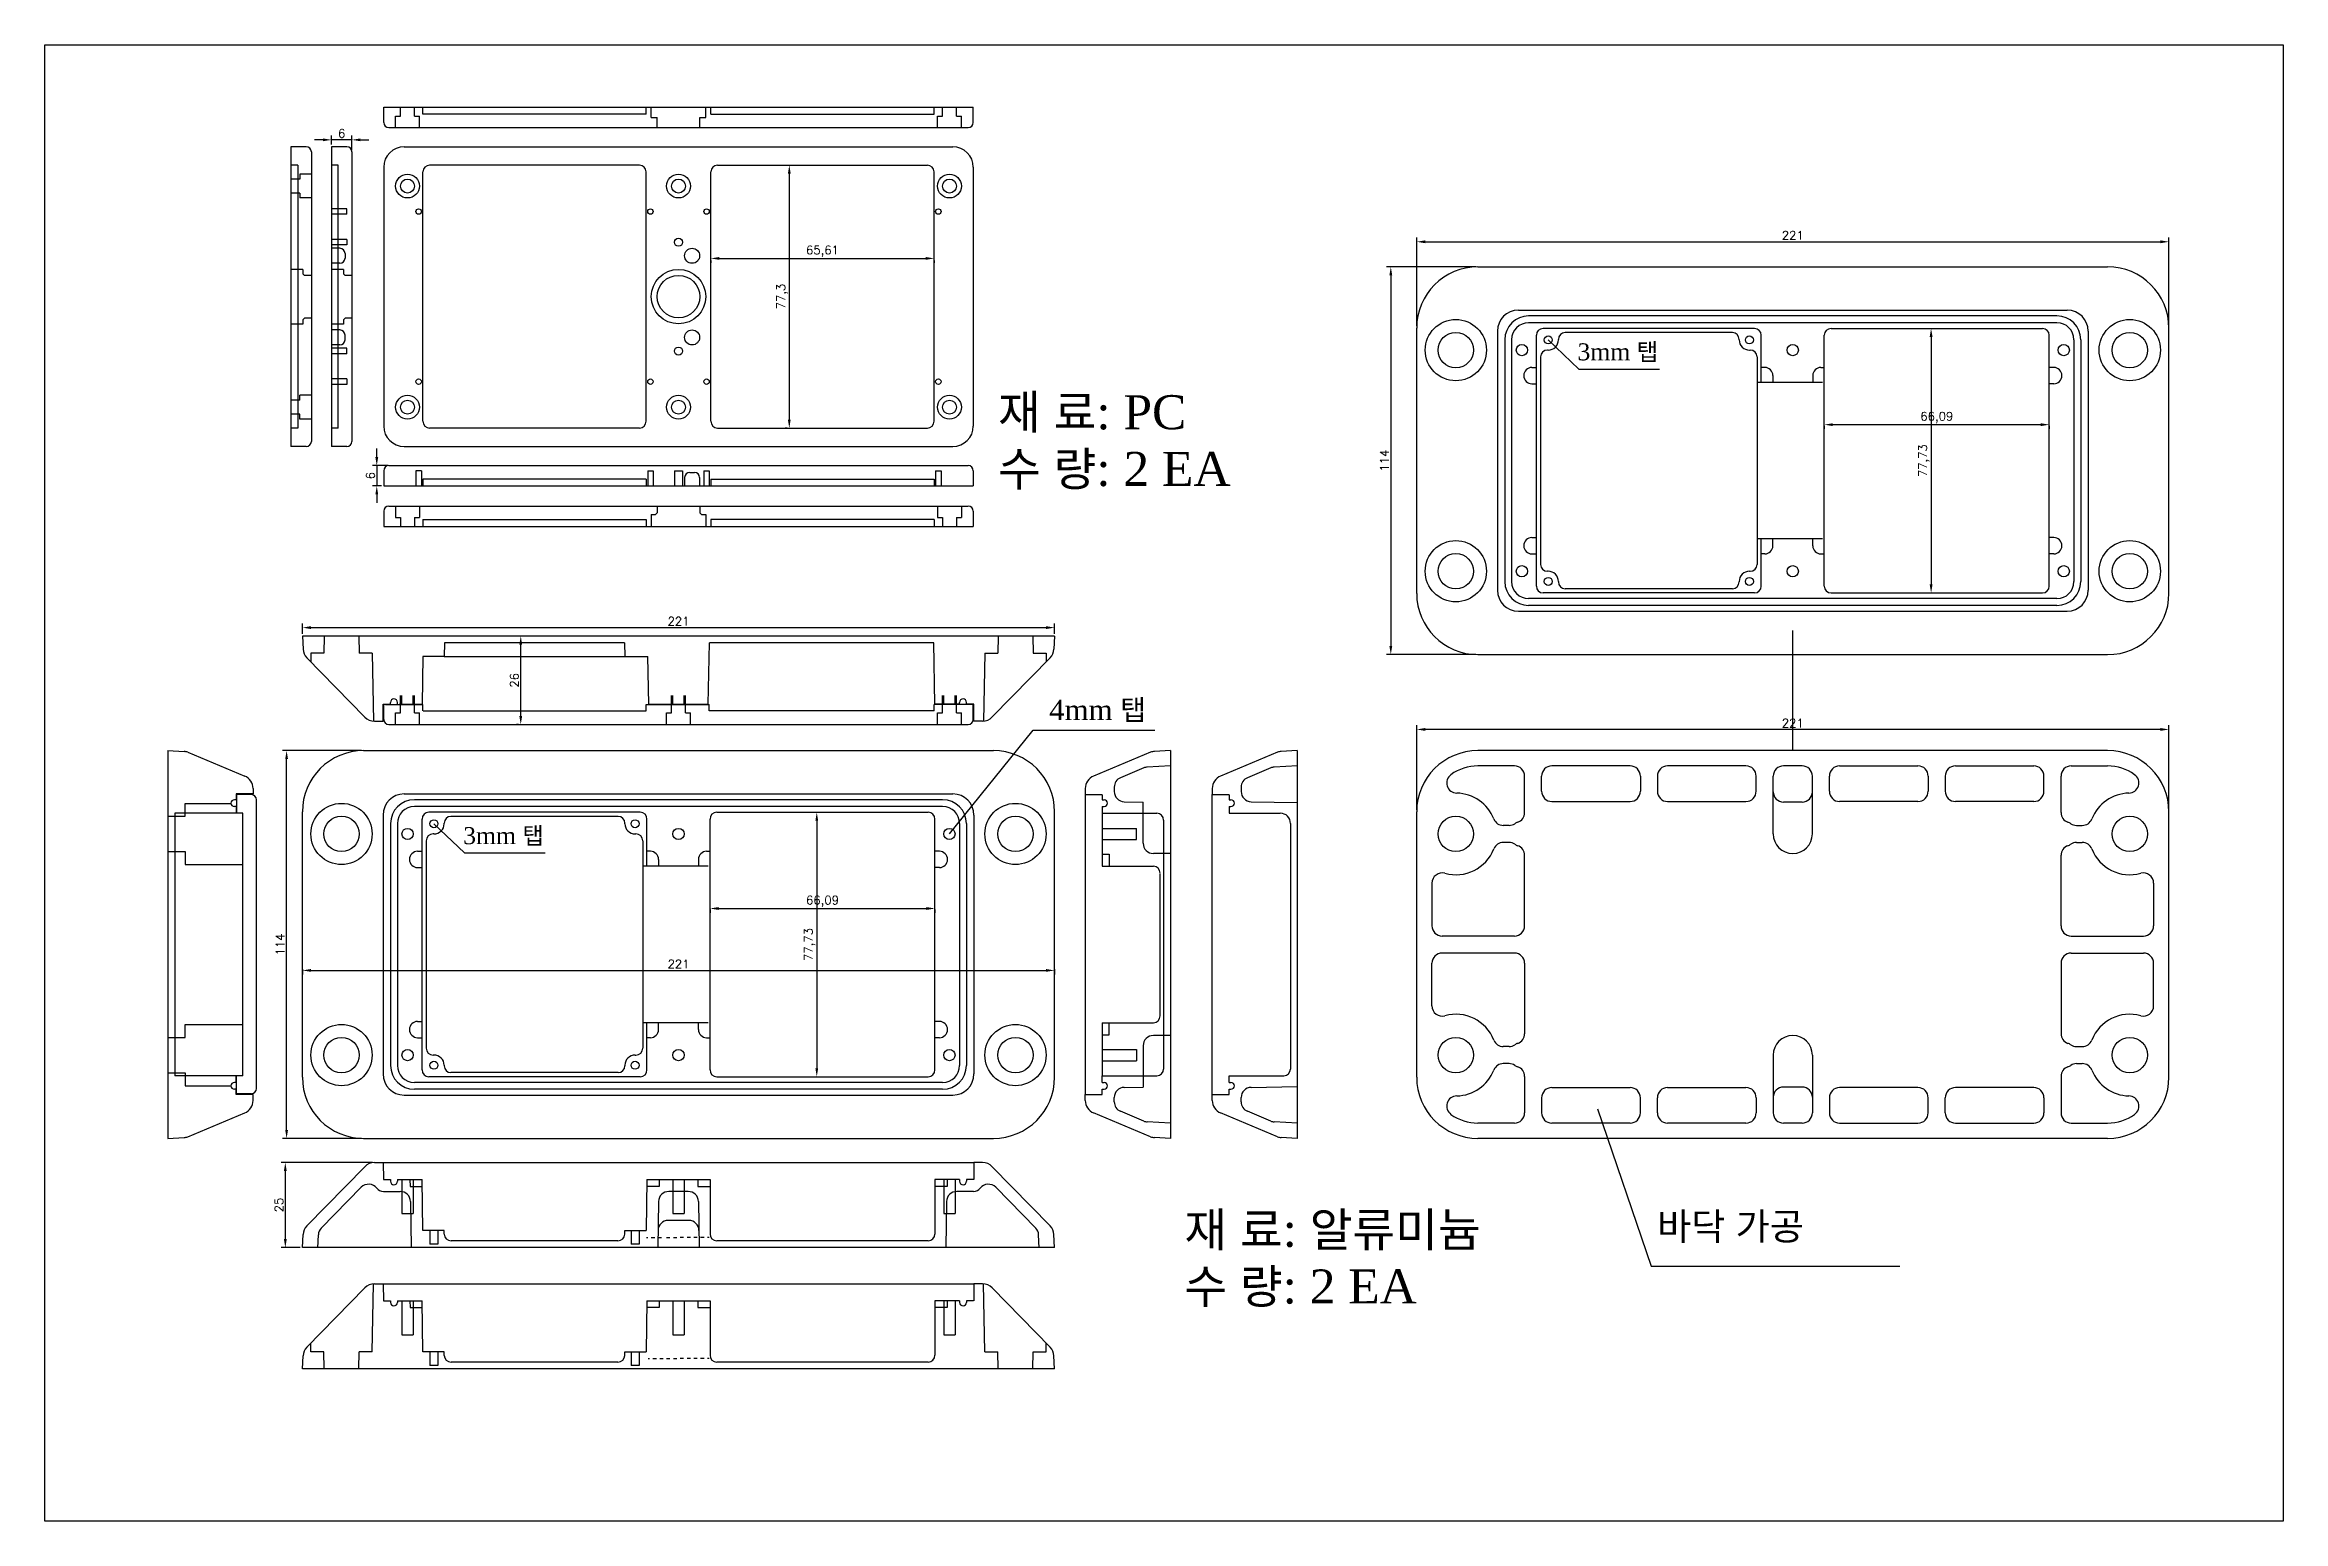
# Model space of a CAD drawing. Extents: x 577 to 1433, y 27 to 1135.
# Drawn here: x 593 to 1250, y 701 to 1135 of the extents above; entities that cross this region are included whole.
import ezdxf

# ---------------------------------------------------------------- set-up
doc = ezdxf.new("R2010")
doc.units = 0
doc.layers.get('0').update_dxf_attribs({"linetype": 'CONTINUOUS'})
doc.layers.get('DEFPOINTS').update_dxf_attribs({"linetype": 'CONTINUOUS'})
doc.styles.get("Standard").update_dxf_attribs({"font": 'txt.shx', "bigfont": 'whgtxt.shx'})
doc.dimstyles.new('ISO-25', dxfattribs={"dimtxt": 2.5, "dimasz": 2.5, "dimexe": 1.25, "dimexo": 0.625, "dimtad": 1, "dimtxsty": 'STANDARD', "dimcen": 2.5, "dimazin": 3, "dimtfac": 1, "dimtmove": 0, "dimatfit": 3})

msp = doc.modelspace()

# ---------------------------------------------------------------- texts
at = {"attachment_point": 1}
for s, insert, char_height in [('{\\fBatang|b0|i0|c129|p18;3mm 탭}', (1042.952, 1047.272), 5), ('{\\fBatang|b0|i0|c129|p18;재 료: PC\\P수 량: 2 EA}', (872.721, 1032.025), 10), ('{\\fBatang|b0|i0|c129|p18;4mm 탭}', (887.755, 942.508), 6), ('{\\fBatang|b0|i0|c129|p18;3mm 탭}', (715.591, 905.045), 5), ('{\\fBatang|b0|i0|c129|p18;재 료: 알류미늄\\P수 량: 2 EA}', (927.458, 791.695), 10), ('{\\fBatang|b0|i0|c129|p18;바닥 가공 }', (1066.32, 791.695), 8)]:
    msp.add_mtext(s, dxfattribs=dict(at, insert=insert, char_height=char_height))

# ---------------------------------------------------------------- blocks, each defined once
blk = doc.blocks.new('*D23')
at = {"color": 0}
for p, q in [((731.88, 961.22), (731.26, 961.22)), ((732.51, 937.72), (732.51, 958.72)), ((731.88, 935.22), (731.26, 935.22))]:
    blk.add_line(p, q, dxfattribs=at)
for points in [[(732.09, 958.72), (732.92, 958.72), (732.51, 961.22)], [(732.09, 937.72), (732.92, 937.72), (732.51, 935.22)]]:
    blk.add_solid(points, dxfattribs=at)
at = {"layer": 'DEFPOINTS', "color": 0}
for p in [(732.51, 961.22), (732.51, 961.22), (732.51, 935.22)]:
    blk.add_point(p, dxfattribs=at)
at = {"color": 0, "insert": (730.63, 948.22), "char_height": 2.5, "attachment_point": 5, "rotation": 90}
blk.add_mtext('26', dxfattribs=at)
blk = doc.blocks.new('*D25')
at = {"color": 0}
for p, q in [((685.72, 927.54), (662.47, 927.54)), ((663.72, 816.04), (663.72, 925.04)), ((685.72, 813.54), (662.47, 813.54))]:
    blk.add_line(p, q, dxfattribs=at)
for points in [[(663.3, 925.04), (664.14, 925.04), (663.72, 927.54)], [(663.3, 816.04), (664.14, 816.04), (663.72, 813.54)]]:
    blk.add_solid(points, dxfattribs=at)
at = {"layer": 'DEFPOINTS', "color": 0}
for p in [(663.72, 927.54), (686.35, 927.54), (686.35, 813.54)]:
    blk.add_point(p, dxfattribs=at)
at = {"color": 0, "insert": (661.84, 870.54), "char_height": 2.5, "attachment_point": 5, "rotation": 90}
blk.add_mtext('114', dxfattribs=at)
blk = doc.blocks.new('*D26')
at = {"color": 0}
for p, q in [((819.55, 909.41), (820.73, 909.41)), ((819.48, 906.91), (819.48, 834.18)), ((819.55, 831.68), (820.73, 831.68))]:
    blk.add_line(p, q, dxfattribs=at)
for points in [[(819.06, 906.91), (819.89, 906.91), (819.48, 909.41)], [(819.06, 834.18), (819.89, 834.18), (819.48, 831.68)]]:
    blk.add_solid(points, dxfattribs=at)
at = {"layer": 'DEFPOINTS', "color": 0}
for p in [(818.92, 909.41), (818.92, 831.68), (819.48, 831.68)]:
    blk.add_point(p, dxfattribs=at)
at = {"color": 0, "insert": (817.39, 870.54), "char_height": 2.5, "attachment_point": 5, "rotation": 90}
blk.add_mtext('77,73', dxfattribs=at)
blk = doc.blocks.new('*D27')
at = {"color": 0}
for p, q in [((788.11, 880.84), (788.11, 879.88)), ((790.61, 881.13), (851.69, 881.13)), ((854.19, 880.84), (854.19, 879.88))]:
    blk.add_line(p, q, dxfattribs=at)
for points in [[(790.61, 881.55), (790.61, 880.71), (788.11, 881.13)], [(851.69, 881.55), (851.69, 880.71), (854.19, 881.13)]]:
    blk.add_solid(points, dxfattribs=at)
at = {"layer": 'DEFPOINTS', "color": 0}
for p in [(788.11, 881.46), (854.19, 881.46), (854.19, 881.13)]:
    blk.add_point(p, dxfattribs=at)
at = {"color": 0, "insert": (821.15, 883.21), "char_height": 2.5, "attachment_point": 5}
blk.add_mtext('66,09', dxfattribs=at)
blk = doc.blocks.new('*D28')
at = {"color": 0}
for p, q in [((812.02, 1099.65), (812.65, 1099.65)), ((811.4, 1097.15), (811.4, 1024.85)), ((810.77, 1022.35), (810.15, 1022.35))]:
    blk.add_line(p, q, dxfattribs=at)
for points in [[(810.98, 1097.15), (811.81, 1097.15), (811.4, 1099.65)], [(810.98, 1024.85), (811.81, 1024.85), (811.4, 1022.35)]]:
    blk.add_solid(points, dxfattribs=at)
at = {"layer": 'DEFPOINTS', "color": 0}
for p in [(811.4, 1099.65), (811.4, 1022.35), (811.4, 1022.35)]:
    blk.add_point(p, dxfattribs=at)
at = {"color": 0, "insert": (809.31, 1061), "char_height": 2.5, "attachment_point": 5, "rotation": 90}
blk.add_mtext('77,3', dxfattribs=at)
blk = doc.blocks.new('*D29')
at = {"color": 0}
for p, q in [((790.85, 1072.22), (851.45, 1072.22)), ((788.35, 1071.6), (788.35, 1070.97)), ((853.95, 1071.6), (853.95, 1070.97))]:
    blk.add_line(p, q, dxfattribs=at)
for points in [[(790.85, 1072.64), (790.85, 1071.81), (788.35, 1072.22)], [(851.45, 1072.64), (851.45, 1071.81), (853.95, 1072.22)]]:
    blk.add_solid(points, dxfattribs=at)
at = {"layer": 'DEFPOINTS', "color": 0}
for p in [(788.35, 1072.22), (853.95, 1072.22), (853.95, 1072.22)]:
    blk.add_point(p, dxfattribs=at)
at = {"color": 0, "insert": (821.15, 1074.31), "char_height": 2.5, "attachment_point": 5}
blk.add_mtext('65,61', dxfattribs=at)
blk = doc.blocks.new('*D30')
at = {"color": 0}
for p, q in [((690.21, 1013.83), (690.21, 1016.33)), ((693.48, 1011.33), (688.96, 1011.33)), ((690.21, 1011.33), (690.21, 1005.33)), ((691.62, 1005.33), (688.96, 1005.33)), ((690.21, 1002.83), (690.21, 1000.33))]:
    blk.add_line(p, q, dxfattribs=at)
for points in [[(689.79, 1013.83), (690.63, 1013.83), (690.21, 1011.33)], [(689.79, 1002.83), (690.63, 1002.83), (690.21, 1005.33)]]:
    blk.add_solid(points, dxfattribs=at)
at = {"layer": 'DEFPOINTS', "color": 0}
for p in [(694.11, 1011.33), (690.21, 1005.33), (692.25, 1005.33)]:
    blk.add_point(p, dxfattribs=at)
at = {"color": 0, "insert": (688.34, 1008.33), "char_height": 2.5, "attachment_point": 5, "rotation": 90}
blk.add_mtext('6', dxfattribs=at)
blk = doc.blocks.new('*D31')
at = {"color": 0}
for p, q in [((995.71, 910.17), (995.71, 935.01)), ((1216.71, 910.17), (1216.71, 935.01)), ((1214.21, 933.76), (998.21, 933.76))]:
    blk.add_line(p, q, dxfattribs=at)
for points in [[(998.21, 934.18), (998.21, 933.34), (995.71, 933.76)], [(1214.21, 934.18), (1214.21, 933.34), (1216.71, 933.76)]]:
    blk.add_solid(points, dxfattribs=at)
at = {"layer": 'DEFPOINTS', "color": 0}
for p in [(995.71, 933.76), (995.71, 909.54), (1216.71, 909.54)]:
    blk.add_point(p, dxfattribs=at)
at = {"color": 0, "insert": (1106.21, 935.63), "char_height": 2.5, "attachment_point": 5}
blk.add_mtext('221', dxfattribs=at)
blk = doc.blocks.new('*D34')
at = {"color": 0}
for p, q in [((668.35, 961.84), (668.35, 964.94)), ((670.85, 963.69), (886.85, 963.69)), ((889.35, 961.84), (889.35, 964.94))]:
    blk.add_line(p, q, dxfattribs=at)
for points in [[(670.85, 964.11), (670.85, 963.28), (668.35, 963.69)], [(886.85, 964.11), (886.85, 963.28), (889.35, 963.69)]]:
    blk.add_solid(points, dxfattribs=at)
at = {"layer": 'DEFPOINTS', "color": 0}
for p in [(668.35, 961.22), (889.35, 963.69), (889.35, 961.22)]:
    blk.add_point(p, dxfattribs=at)
at = {"color": 0, "insert": (778.85, 965.57), "char_height": 2.5, "attachment_point": 5}
blk.add_mtext('221', dxfattribs=at)
blk = doc.blocks.new('*D35')
at = {"color": 0}
for p, q in [((668.35, 863.33), (668.35, 861.68)), ((670.85, 862.93), (886.85, 862.93)), ((889.35, 863.33), (889.35, 861.68))]:
    blk.add_line(p, q, dxfattribs=at)
for points in [[(670.85, 863.34), (670.85, 862.51), (668.35, 862.93)], [(886.85, 863.34), (886.85, 862.51), (889.35, 862.93)]]:
    blk.add_solid(points, dxfattribs=at)
at = {"layer": 'DEFPOINTS', "color": 0}
for p in [(668.35, 863.95), (889.35, 863.95), (889.35, 862.93)]:
    blk.add_point(p, dxfattribs=at)
at = {"color": 0, "insert": (778.85, 864.8), "char_height": 2.5, "attachment_point": 5}
blk.add_mtext('221', dxfattribs=at)
blk = doc.blocks.new('*D38')
at = {"color": 0}
for p, q in [((688.94, 806.44), (662.09, 806.44)), ((663.34, 803.94), (663.34, 783.94)), ((667.72, 781.44), (662.09, 781.44))]:
    blk.add_line(p, q, dxfattribs=at)
for points in [[(662.92, 803.94), (663.76, 803.94), (663.34, 806.44)], [(662.92, 783.94), (663.76, 783.94), (663.34, 781.44)]]:
    blk.add_solid(points, dxfattribs=at)
at = {"layer": 'DEFPOINTS', "color": 0}
for p in [(689.57, 806.44), (663.34, 781.44), (668.35, 781.44)]:
    blk.add_point(p, dxfattribs=at)
at = {"color": 0, "insert": (661.47, 793.94), "char_height": 2.5, "attachment_point": 5, "rotation": 90}
blk.add_mtext('25', dxfattribs=at)
blk = doc.blocks.new('*D42')
at = {"color": 0}
for p, q in [((674.39, 1107.08), (671.89, 1107.08)), ((676.89, 1105.67), (676.89, 1108.33)), ((682.89, 1107.08), (676.89, 1107.08)), ((682.89, 1103.99), (682.89, 1108.33)), ((685.39, 1107.08), (687.89, 1107.08))]:
    blk.add_line(p, q, dxfattribs=at)
for points in [[(674.39, 1107.5), (674.39, 1106.67), (676.89, 1107.08)], [(685.39, 1107.5), (685.39, 1106.67), (682.89, 1107.08)]]:
    blk.add_solid(points, dxfattribs=at)
at = {"layer": 'DEFPOINTS', "color": 0}
for p in [(676.89, 1107.08), (676.89, 1105.05), (682.89, 1103.37)]:
    blk.add_point(p, dxfattribs=at)
at = {"color": 0, "insert": (679.89, 1108.96), "char_height": 2.5, "attachment_point": 5}
blk.add_mtext('6', dxfattribs=at)
blk = doc.blocks.new('*D46')
at = {"color": 0}
for p, q in [((1146.84, 1049.13), (1146.84, 976.4)), ((1146.91, 1051.63), (1148.09, 1051.63)), ((1146.91, 973.9), (1148.09, 973.9))]:
    blk.add_line(p, q, dxfattribs=at)
for points in [[(1146.42, 1049.13), (1147.26, 1049.13), (1146.84, 1051.63)], [(1146.42, 976.4), (1147.26, 976.4), (1146.84, 973.9)]]:
    blk.add_solid(points, dxfattribs=at)
at = {"layer": 'DEFPOINTS', "color": 0}
for p in [(1146.28, 1051.63), (1146.28, 973.9), (1146.84, 973.9)]:
    blk.add_point(p, dxfattribs=at)
at = {"color": 0, "insert": (1144.76, 1012.77), "char_height": 2.5, "attachment_point": 5, "rotation": 90}
blk.add_mtext('77,73', dxfattribs=at)
blk = doc.blocks.new('*D47')
at = {"color": 0}
for p, q in [((1115.47, 1023.06), (1115.47, 1022.11)), ((1117.97, 1023.36), (1179.05, 1023.36)), ((1181.55, 1023.06), (1181.55, 1022.11))]:
    blk.add_line(p, q, dxfattribs=at)
for points in [[(1117.97, 1023.77), (1117.97, 1022.94), (1115.47, 1023.36)], [(1179.05, 1023.77), (1179.05, 1022.94), (1181.55, 1023.36)]]:
    blk.add_solid(points, dxfattribs=at)
at = {"layer": 'DEFPOINTS', "color": 0}
for p in [(1115.47, 1023.69), (1181.55, 1023.69), (1181.55, 1023.36)]:
    blk.add_point(p, dxfattribs=at)
at = {"color": 0, "insert": (1148.51, 1025.44), "char_height": 2.5, "attachment_point": 5}
blk.add_mtext('66,09', dxfattribs=at)
blk = doc.blocks.new('*D48')
at = {"color": 0}
for p, q in [((995.71, 1052.39), (995.71, 1078.37)), ((998.21, 1077.12), (1214.21, 1077.12)), ((1216.71, 1052.39), (1216.71, 1078.37))]:
    blk.add_line(p, q, dxfattribs=at)
for points in [[(998.21, 1077.54), (998.21, 1076.7), (995.71, 1077.12)], [(1214.21, 1077.54), (1214.21, 1076.7), (1216.71, 1077.12)]]:
    blk.add_solid(points, dxfattribs=at)
at = {"layer": 'DEFPOINTS', "color": 0}
for p in [(1216.71, 1077.12), (995.71, 1051.77), (1216.71, 1051.77)]:
    blk.add_point(p, dxfattribs=at)
at = {"color": 0, "insert": (1106.21, 1078.99), "char_height": 2.5, "attachment_point": 5}
blk.add_mtext('221', dxfattribs=at)
blk = doc.blocks.new('*D49')
at = {"color": 0}
for p, q in [((1013.09, 1069.77), (986.86, 1069.77)), ((988.11, 1067.27), (988.11, 958.27)), ((1013.09, 955.77), (986.86, 955.77))]:
    blk.add_line(p, q, dxfattribs=at)
for points in [[(987.7, 1067.27), (988.53, 1067.27), (988.11, 1069.77)], [(987.7, 958.27), (988.53, 958.27), (988.11, 955.77)]]:
    blk.add_solid(points, dxfattribs=at)
at = {"layer": 'DEFPOINTS', "color": 0}
for p in [(1013.71, 1069.77), (988.11, 955.77), (1013.71, 955.77)]:
    blk.add_point(p, dxfattribs=at)
at = {"color": 0, "insert": (986.24, 1012.77), "char_height": 2.5, "attachment_point": 5, "rotation": 90}
blk.add_mtext('114', dxfattribs=at)

# ---------------------------------------------------------------- dimensions: what is measured, and where the dimension line sits
for base, p1, p2, picture, middle in [((676.889, 1107.084), (682.889, 1103.366), (676.889, 1105.045), '*D42', (679.889, 1108.959)), ((1216.71, 1077.119), (995.71, 1051.769), (1216.71, 1051.769), '*D48', (1106.21, 1078.994)), ((853.954, 1072.223), (788.345, 1072.223), (853.954, 1072.223), '*D29', (821.149, 1074.306)), ((1181.554, 1023.355), (1115.466, 1023.687), (1181.554, 1023.687), '*D47', (1148.51, 1025.438)), ((889.349, 963.694), (668.349, 961.219), (889.349, 961.219), '*D34', (778.849, 965.569)), ((854.194, 881.129), (788.105, 881.461), (854.194, 881.461), '*D27', (821.149, 883.212)), ((889.349, 862.927), (668.349, 863.955), (889.349, 863.955), '*D35', (778.849, 864.802))]:
    dim = msp.add_linear_dim(base=base, p1=p1, p2=p2, dimstyle='ISO-25')
    dim.commit()
    dim.dimension.update_dxf_attribs({"geometry": picture, "text_midpoint": middle})
for base, p1, p2, angle, picture, middle in [((811.395, 1022.345), (811.395, 1099.645), (811.395, 1022.345), 90, '*D28', (809.312, 1060.995)), ((988.112, 955.769), (1013.71, 1069.769), (1013.71, 955.769), 90, '*D49', (986.237, 1012.769)), ((1146.838, 973.904), (1146.284, 1051.634), (1146.284, 973.904), 90, '*D46', (1144.755, 1012.769)), ((690.211, 1005.326), (694.108, 1011.326), (692.249, 1005.326), 90, '*D30', (688.336, 1008.326)), ((732.505, 961.219), (732.505, 935.219), (732.505, 961.219), 270, '*D23', (730.63, 948.219)), ((995.71, 933.759), (1216.71, 909.542), (995.71, 909.542), 180, '*D31', (1106.21, 935.634)), ((663.719, 927.542), (686.349, 813.542), (686.349, 927.542), 90, '*D25', (661.844, 870.542)), ((819.478, 831.677), (818.924, 909.407), (818.924, 831.677), 90, '*D26', (817.395, 870.542)), ((663.34, 781.438), (689.567, 806.438), (668.349, 781.438), 90, '*D38', (661.465, 793.938))]:
    dim = msp.add_linear_dim(base=base, p1=p1, p2=p2, angle=angle, dimstyle='ISO-25')
    dim.commit()
    dim.dimension.update_dxf_attribs({"geometry": picture, "text_midpoint": middle})

# ---------------------------------------------------------------- linework, layer by layer
at = {"color": 6}
for p, q in [((692.249, 1112.164), (692.249, 1116.664)), ((865.449, 1112.164), (865.449, 1116.664)), ((669.491, 1105.045), (664.991, 1105.045)), ((681.389, 1105.045), (676.889, 1105.045)), ((693.749, 1110.664), (863.949, 1110.664)), ((698.249, 1105.045), (859.449, 1105.045)), ((670.991, 1103.545), (670.991, 1018.445)), ((682.889, 1103.545), (682.889, 1018.445)), ((692.249, 1099.045), (692.249, 1022.945)), ((865.449, 1099.045), (865.449, 1022.945)), ((1114.966, 1035.769), (1095.71, 1035.769)), ((669.491, 1016.945), (664.991, 1016.945)), ((681.389, 1016.945), (676.889, 1016.945)), ((698.249, 1016.945), (859.449, 1016.945)), ((692.249, 1009.826), (692.249, 1005.326)), ((693.749, 1011.326), (863.949, 1011.326)), ((782.149, 1009.326), (783.549, 1009.326)), ((865.449, 1009.826), (865.449, 1005.326)), ((692.249, 997.929), (692.249, 993.429)), ((693.749, 999.429), (863.849, 999.429)), ((769.349, 995.429), (769.349, 993.429)), ((769.349, 993.429), (770.849, 993.429)), ((786.849, 993.429), (788.349, 993.429)), ((788.349, 995.429), (788.349, 993.429)), ((865.449, 997.929), (865.449, 993.429)), ((1114.966, 989.769), (1095.71, 989.769)), ((692.249, 936.719), (692.249, 941.119)), ((692.749, 941.119), (703.749, 941.119)), ((697.199, 941.219), (697.199, 943.719)), ((697.199, 938.619), (697.199, 941.119)), ((697.599, 941.219), (697.599, 943.719)), ((700.899, 941.219), (700.899, 943.719)), ((701.299, 941.219), (701.299, 943.719)), ((701.299, 938.619), (701.299, 941.119)), ((703.749, 939.219), (703.749, 941.119)), ((769.349, 939.219), (769.349, 941.119)), ((769.349, 941.119), (787.849, 941.119)), ((776.799, 941.219), (776.799, 943.719)), ((776.799, 938.619), (776.799, 941.119)), ((777.199, 941.219), (777.199, 943.719)), ((780.499, 941.219), (780.499, 943.719)), ((780.899, 941.219), (780.899, 943.719)), ((780.899, 938.619), (780.899, 941.119)), ((787.849, 939.219), (787.849, 941.119)), ((865.449, 941.119), (853.949, 941.119)), ((853.949, 939.219), (853.949, 941.119)), ((856.399, 941.219), (856.399, 943.719)), ((856.399, 938.619), (856.399, 941.119)), ((856.799, 941.219), (856.799, 943.719)), ((860.099, 941.219), (860.099, 943.719)), ((860.499, 941.219), (860.499, 943.719)), ((860.499, 938.619), (860.499, 941.119)), ((865.449, 936.719), (865.449, 941.119)), ((693.749, 935.219), (863.949, 935.219)), ((695.749, 938.619), (697.199, 938.619)), ((695.749, 935.219), (695.749, 938.619)), ((701.299, 938.619), (702.749, 938.619)), ((702.749, 935.219), (702.749, 938.619)), ((703.849, 939.219), (769.349, 939.219)), ((775.349, 938.619), (776.799, 938.619)), ((775.349, 935.219), (775.349, 938.619)), ((780.899, 938.619), (782.349, 938.619)), ((782.349, 935.219), (782.349, 938.619)), ((853.949, 939.219), (787.849, 939.219)), ((854.949, 938.619), (856.399, 938.619)), ((854.949, 935.219), (854.949, 938.619)), ((860.499, 938.619), (861.949, 938.619)), ((861.949, 935.219), (861.949, 938.619)), ((648.971, 914.592), (648.971, 909.142)), ((653.371, 914.592), (648.971, 914.592)), ((650.871, 909.142), (648.971, 909.142)), ((650.871, 831.942), (650.871, 909.142)), ((654.871, 828.192), (654.871, 913.092)), ((787.605, 893.542), (768.349, 893.542)), ((787.605, 847.542), (768.349, 847.542)), ((648.971, 826.692), (648.971, 831.942)), ((650.871, 831.942), (648.971, 831.942)), ((653.371, 826.692), (648.971, 826.692)), ((769.454, 784.438), (769.849, 784.438)), ((770.849, 784.438), (771.849, 784.438)), ((772.849, 784.438), (773.849, 784.438)), ((775.349, 784.438), (776.349, 784.438)), ((777.349, 784.438), (778.349, 784.438)), ((780.349, 784.438), (779.349, 784.438)), ((782.349, 784.438), (781.349, 784.438)), ((784.349, 784.438), (783.349, 784.438)), ((786.349, 784.438), (785.349, 784.438)), ((787.902, 784.438), (787.349, 784.438)), ((769.954, 748.81), (770.349, 748.81)), ((771.349, 748.81), (772.349, 748.81)), ((773.349, 748.81), (774.349, 748.81)), ((775.349, 748.81), (776.349, 748.81)), ((777.349, 748.81), (778.349, 748.81)), ((780.349, 748.81), (779.349, 748.81)), ((782.349, 748.81), (781.349, 748.81)), ((784.349, 748.81), (783.349, 748.81)), ((786.349, 748.81), (785.349, 748.81)), ((787.902, 748.81), (787.349, 748.81))]:
    msp.add_line(p, q, dxfattribs=at)
for p, q in [((692.249, 1116.664), (703.745, 1116.664)), ((703.745, 1114.664), (703.745, 1116.664)), ((703.745, 1116.664), (853.954, 1116.664)), ((769.354, 1114.664), (703.745, 1114.664)), ((769.354, 1116.664), (788.345, 1116.664)), ((769.354, 1114.664), (769.354, 1116.664)), ((788.345, 1114.664), (788.345, 1116.664)), ((788.345, 1114.664), (853.954, 1114.664)), ((853.954, 1116.664), (865.449, 1116.664)), ((853.954, 1114.664), (853.954, 1116.664)), ((664.991, 1105.045), (664.991, 1093.55)), ((676.889, 1105.045), (676.889, 1093.55)), ((666.991, 1099.645), (664.991, 1099.645)), ((666.991, 1099.645), (666.991, 1022.345)), ((678.889, 1099.645), (676.889, 1099.645)), ((678.889, 1022.345), (678.889, 1099.645)), ((767.354, 1099.645), (705.745, 1099.645)), ((790.345, 1099.645), (851.954, 1099.645)), ((664.991, 1093.8), (664.991, 1016.945)), ((676.889, 1093.8), (676.889, 1022.345)), ((703.745, 1024.345), (703.745, 1097.645)), ((769.354, 1024.345), (769.354, 1097.645)), ((788.345, 1024.345), (788.345, 1097.645)), ((853.954, 1024.345), (853.954, 1097.645)), ((1013.71, 1069.769), (1198.71, 1069.769)), ((1025.61, 1057.019), (1186.81, 1057.019)), ((995.71, 973.769), (995.71, 1051.769)), ((1019.41, 1050.819), (1019.41, 974.719)), ((1030.866, 975.904), (1030.866, 1049.634)), ((1094.954, 1051.634), (1032.866, 1051.634)), ((1034.36, 1048.269), (1043.337, 1039.678)), ((1037.36, 1048.269), (1037.36, 1048.419)), ((1088.46, 1050.419), (1039.36, 1050.419)), ((1090.46, 1048.269), (1090.46, 1048.419)), ((1096.954, 1035.769), (1096.954, 1049.634)), ((1115.466, 975.904), (1115.466, 1049.634)), ((1117.466, 1051.634), (1179.554, 1051.634)), ((1181.554, 975.904), (1181.554, 1049.634)), ((1193.01, 1050.819), (1193.01, 974.719)), ((1216.71, 973.769), (1216.71, 1051.769)), ((1032.11, 1043.269), (1032.11, 982.269)), ((1034.36, 1045.269), (1034.11, 1045.269)), ((1043.337, 1039.678), (1067.031, 1039.678)), ((1093.46, 1045.269), (1093.71, 1045.269)), ((1095.71, 1043.269), (1095.71, 982.269)), ((676.889, 1028.191), (676.889, 1016.945)), ((666.991, 1022.345), (664.991, 1022.345)), ((678.889, 1022.345), (676.889, 1022.345)), ((767.354, 1022.345), (705.745, 1022.345)), ((790.345, 1022.345), (851.954, 1022.345)), ((769.354, 1007.326), (703.745, 1007.326)), ((703.745, 1007.326), (703.745, 1005.326)), ((769.354, 1007.326), (769.354, 1005.326)), ((780.649, 1007.826), (780.649, 1005.326)), ((785.049, 1007.826), (785.049, 1005.326)), ((788.345, 1007.326), (853.954, 1007.326)), ((788.345, 1007.326), (788.345, 1005.326)), ((853.954, 1007.326), (853.954, 1005.326)), ((692.249, 1005.326), (703.745, 1005.326)), ((703.745, 1005.326), (769.354, 1005.326)), ((769.354, 1005.326), (788.345, 1005.326)), ((788.345, 1005.326), (853.954, 1005.326)), ((853.954, 1005.326), (865.449, 1005.326)), ((692.249, 993.429), (703.745, 993.429)), ((703.745, 995.429), (769.349, 995.429)), ((703.745, 995.429), (703.745, 993.429)), ((703.745, 993.429), (853.954, 993.429)), ((853.954, 995.429), (788.349, 995.429)), ((853.954, 995.429), (853.954, 993.429)), ((853.954, 993.429), (865.449, 993.429)), ((1096.954, 975.904), (1096.954, 989.769)), ((1034.36, 980.269), (1034.11, 980.269)), ((1093.46, 980.269), (1093.71, 980.269)), ((1094.954, 973.904), (1032.866, 973.904)), ((1037.36, 977.269), (1037.36, 977.119)), ((1088.46, 975.119), (1039.36, 975.119)), ((1090.46, 977.269), (1090.46, 977.119)), ((1117.466, 973.904), (1179.554, 973.904)), ((1025.61, 968.519), (1186.81, 968.519)), ((668.349, 961.219), (668.549, 957.402)), ((889.349, 961.219), (668.349, 961.219)), ((674.737, 961.219), (674.649, 956.219)), ((684.962, 961.219), (685.049, 956.219)), ((872.737, 961.219), (872.649, 956.219)), ((882.962, 961.219), (883.049, 956.219)), ((889.349, 961.219), (889.149, 957.402)), ((1106.21, 927.542), (1106.21, 962.84)), ((669.645, 954.83), (686.71, 937.419)), ((670.849, 956.219), (670.805, 953.647)), ((674.649, 956.219), (670.849, 956.219)), ((688.849, 956.219), (685.049, 956.219)), ((688.849, 956.219), (689.198, 936.236)), ((703.749, 955.219), (703.505, 941.219)), ((709.999, 955.219), (703.749, 955.219)), ((710.069, 959.219), (709.999, 955.219)), ((709.999, 955.219), (763.099, 955.219)), ((763.03, 959.219), (710.069, 959.219)), ((763.03, 959.219), (763.099, 955.219)), ((763.099, 955.219), (769.849, 955.219)), ((770.094, 941.219), (769.849, 955.219)), ((787.605, 941.219), (787.919, 959.219)), ((853.88, 959.219), (787.919, 959.219)), ((854.194, 941.219), (853.88, 959.219)), ((868.849, 956.219), (868.501, 936.236)), ((868.849, 956.219), (872.649, 956.219)), ((888.055, 954.856), (870.991, 937.421)), ((883.049, 956.219), (886.849, 956.219)), ((886.849, 956.219), (886.894, 953.67)), ((1013.71, 955.769), (1198.71, 955.769)), ((692.049, 941.219), (694.249, 941.219)), ((692.049, 936.219), (692.049, 941.219)), ((696.749, 941.219), (703.505, 941.219)), ((770.094, 941.219), (787.605, 941.219)), ((861.449, 941.219), (854.194, 941.219)), ((865.649, 941.219), (863.449, 941.219)), ((865.649, 936.219), (865.649, 941.219)), ((689.567, 936.219), (692.049, 936.219)), ((868.132, 936.219), (865.649, 936.219)), ((628.871, 927.542), (628.871, 813.542)), ((628.871, 927.542), (633.58, 927.296)), ((686.349, 927.542), (871.349, 927.542)), ((858.449, 903.042), (883.074, 933.505)), ((883.074, 933.505), (918.77, 933.505)), ((923.361, 927.542), (918.652, 927.296)), ((923.361, 927.542), (923.361, 813.542)), ((960.646, 927.542), (955.937, 927.296)), ((960.646, 927.542), (960.646, 813.542)), ((1198.71, 927.542), (1013.71, 927.542)), ((634.713, 927.069), (651.418, 920.064)), ((917.519, 927.069), (900.814, 920.064)), ((954.804, 927.069), (938.099, 920.064)), ((648.871, 914.792), (648.871, 913.092)), ((653.871, 914.792), (648.871, 914.792)), ((653.871, 916.375), (653.871, 914.792)), ((698.249, 914.792), (859.449, 914.792)), ((898.361, 916.375), (898.361, 914.592)), ((898.361, 914.592), (898.361, 826.492)), ((898.361, 914.592), (903.361, 914.592)), ((903.361, 914.505), (903.361, 913.092)), ((935.646, 916.375), (935.646, 914.592)), ((935.646, 826.492), (935.646, 914.592)), ((935.646, 914.592), (940.646, 914.592)), ((940.646, 914.505), (940.646, 913.092)), ((630.871, 909.142), (630.871, 831.942)), ((648.871, 909.142), (630.871, 909.142)), ((648.871, 913.092), (648.371, 913.092)), ((648.871, 911.092), (648.371, 911.092)), ((648.871, 911.092), (648.871, 909.142)), ((668.349, 831.542), (668.349, 909.542)), ((692.049, 908.592), (692.049, 832.492)), ((767.594, 909.407), (705.505, 909.407)), ((761.099, 908.192), (711.999, 908.192)), ((790.105, 909.407), (852.194, 909.407)), ((865.649, 908.592), (865.649, 832.492)), ((889.349, 831.542), (889.349, 909.542)), ((903.361, 911.092), (903.361, 909.142)), ((903.361, 909.142), (903.361, 893.542)), ((903.361, 909.142), (919.361, 909.142)), ((940.646, 911.092), (940.646, 909.142)), ((940.646, 909.142), (955.646, 909.142)), ((995.71, 831.542), (995.71, 909.542)), ((1108.966, 912.433), (1103.454, 912.433)), ((1216.71, 831.542), (1216.71, 909.542)), ((703.505, 833.677), (703.505, 907.407)), ((704.749, 901.042), (704.749, 840.042)), ((706.999, 903.042), (706.749, 903.042)), ((706.999, 906.042), (715.976, 897.451)), ((709.999, 906.042), (709.999, 906.192)), ((763.099, 906.042), (763.099, 906.192)), ((766.099, 903.042), (766.349, 903.042)), ((768.349, 901.042), (768.349, 840.042)), ((769.594, 893.542), (769.594, 907.407)), ((788.105, 833.677), (788.105, 907.407)), ((854.194, 833.677), (854.194, 907.407)), ((921.361, 907.142), (921.361, 833.942)), ((958.646, 906.142), (958.646, 833.942)), ((715.976, 897.451), (739.671, 897.451)), ((903.361, 897.142), (905.361, 897.142)), ((903.361, 893.542), (918.361, 893.542)), ((920.361, 849.542), (920.361, 891.28)), ((769.594, 833.677), (769.594, 847.542)), ((903.361, 847.542), (903.361, 831.942)), ((903.361, 847.542), (918.361, 847.542)), ((903.361, 843.942), (905.361, 843.942)), ((706.999, 838.042), (706.749, 838.042)), ((766.099, 838.042), (766.349, 838.042)), ((648.871, 831.942), (630.871, 831.942)), ((648.871, 829.992), (648.371, 829.992)), ((648.871, 829.992), (648.871, 831.942)), ((767.594, 831.677), (705.505, 831.677)), ((709.999, 835.042), (709.999, 834.892)), ((761.099, 832.892), (711.999, 832.892)), ((763.099, 835.042), (763.099, 834.892)), ((790.105, 831.677), (852.194, 831.677)), ((903.361, 829.992), (903.361, 831.942)), ((903.361, 831.942), (919.361, 831.942)), ((940.646, 829.992), (940.646, 831.942)), ((940.646, 831.942), (956.646, 831.942)), ((1108.966, 828.651), (1103.454, 828.651)), ((648.871, 827.992), (648.371, 827.992)), ((648.871, 826.492), (648.871, 827.992)), ((653.871, 826.492), (648.871, 826.492)), ((653.871, 824.71), (653.871, 826.492)), ((698.249, 826.292), (859.449, 826.292)), ((898.361, 824.71), (898.361, 826.492)), ((898.361, 826.492), (903.361, 826.492)), ((903.361, 826.492), (903.361, 827.992)), ((935.646, 824.71), (935.646, 826.492)), ((935.646, 826.492), (940.646, 826.492)), ((940.646, 826.492), (940.646, 827.992)), ((1048.787, 822.194), (1064.619, 775.944)), ((634.713, 814.015), (651.418, 821.021)), ((917.519, 814.015), (900.814, 821.021)), ((954.804, 814.015), (938.099, 821.021)), ((628.871, 813.542), (633.58, 813.789)), ((686.349, 813.542), (871.349, 813.542)), ((923.361, 813.542), (918.652, 813.789)), ((960.646, 813.542), (955.937, 813.789)), ((1198.71, 813.542), (1013.71, 813.542)), ((669.644, 787.801), (686.708, 805.236)), ((689.567, 806.438), (692.049, 806.438)), ((692.049, 806.438), (692.137, 801.438)), ((692.049, 806.438), (865.649, 806.438)), ((868.132, 806.438), (865.649, 806.438)), ((865.649, 806.438), (865.649, 801.438)), ((888.055, 787.801), (870.991, 805.236)), ((692.137, 801.438), (694.249, 801.438)), ((696.249, 801.438), (703.505, 801.438)), ((703.767, 786.438), (703.505, 801.438)), ((769.594, 801.438), (769.332, 786.438)), ((769.594, 801.438), (788.105, 801.438)), ((784.505, 801.438), (784.505, 799.438)), ((788.105, 801.438), (788.105, 785.438)), ((861.449, 801.438), (854.194, 801.438)), ((854.194, 801.438), (854.194, 785.438)), ((857.822, 801.438), (857.822, 799.438)), ((865.649, 801.438), (863.449, 801.438)), ((668.349, 781.438), (668.549, 785.255)), ((710.017, 786.438), (703.767, 786.438)), ((710.035, 785.403), (710.017, 786.438)), ((761.064, 783.438), (712.035, 783.438)), ((763.064, 785.403), (763.082, 786.438)), ((763.082, 786.438), (769.332, 786.438)), ((852.194, 783.438), (790.105, 783.438)), ((889.349, 781.438), (889.149, 785.255)), ((889.349, 781.438), (668.349, 781.438)), ((669.644, 752.173), (686.708, 769.608)), ((689.567, 770.81), (692.049, 770.81)), ((692.049, 770.81), (692.137, 765.81)), ((692.049, 770.81), (865.649, 770.81)), ((868.132, 770.81), (865.649, 770.81)), ((865.649, 770.81), (865.649, 765.81)), ((888.055, 752.173), (870.991, 769.608)), ((1064.619, 775.944), (1137.622, 775.944)), ((692.137, 765.81), (694.249, 765.81)), ((696.249, 765.81), (703.505, 765.81)), ((703.767, 750.81), (703.505, 765.81)), ((769.594, 765.81), (769.332, 750.81)), ((769.594, 765.81), (788.105, 765.81)), ((784.505, 765.81), (784.505, 763.81)), ((788.105, 765.81), (788.105, 749.81)), ((861.449, 765.81), (854.194, 765.81)), ((854.194, 765.81), (854.194, 749.81)), ((857.822, 765.81), (857.822, 763.81)), ((865.562, 765.81), (863.449, 765.81)), ((710.017, 750.81), (703.767, 750.81)), ((710.035, 749.775), (710.017, 750.81)), ((763.064, 749.775), (763.082, 750.81)), ((763.082, 750.81), (769.332, 750.81)), ((668.349, 745.81), (668.549, 749.627)), ((889.349, 745.81), (668.349, 745.81)), ((761.064, 747.81), (712.035, 747.81)), ((852.194, 747.81), (790.105, 747.81)), ((889.349, 745.81), (889.149, 749.627))]:
    msp.add_line(p, q)
at = {"color": 5}
for p, q in [((695.749, 1114.064), (697.199, 1114.064)), ((695.749, 1110.664), (695.749, 1114.064)), ((697.199, 1114.064), (697.199, 1116.664)), ((701.299, 1114.064), (701.299, 1116.664)), ((701.299, 1114.064), (702.749, 1114.064)), ((702.749, 1110.664), (702.749, 1114.064)), ((770.849, 1113.664), (770.849, 1116.664)), ((770.849, 1113.664), (772.599, 1113.664)), ((772.599, 1110.664), (772.599, 1113.664)), ((785.099, 1113.664), (786.849, 1113.664)), ((785.099, 1110.664), (785.099, 1113.664)), ((786.849, 1113.664), (786.849, 1116.664)), ((854.949, 1114.064), (856.399, 1114.064)), ((854.949, 1110.664), (854.949, 1114.064)), ((856.399, 1114.064), (856.399, 1116.664)), ((860.499, 1114.064), (860.499, 1116.664)), ((860.499, 1114.064), (861.949, 1114.064)), ((861.949, 1110.664), (861.949, 1114.064)), ((667.591, 1095.545), (664.991, 1095.545)), ((667.591, 1096.995), (667.591, 1095.545)), ((670.991, 1096.995), (667.591, 1096.995)), ((667.591, 1091.445), (664.991, 1091.445)), ((667.591, 1091.445), (667.591, 1089.995)), ((670.991, 1089.995), (667.591, 1089.995)), ((668.491, 1068.945), (664.991, 1068.945)), ((668.491, 1068.945), (668.491, 1067.695)), ((668.991, 1067.195), (668.491, 1067.695)), ((670.991, 1067.195), (668.991, 1067.195)), ((680.389, 1068.945), (676.889, 1068.945)), ((680.389, 1068.945), (680.389, 1067.695)), ((680.889, 1067.195), (680.389, 1067.695)), ((682.889, 1067.195), (680.889, 1067.195)), ((668.491, 1052.945), (664.991, 1052.945)), ((668.991, 1054.695), (668.491, 1054.195)), ((668.491, 1054.195), (668.491, 1052.945)), ((670.991, 1054.695), (668.991, 1054.695)), ((680.389, 1052.945), (676.889, 1052.945)), ((680.889, 1054.695), (680.389, 1054.195)), ((680.389, 1054.195), (680.389, 1052.945)), ((682.889, 1054.695), (680.889, 1054.695)), ((667.591, 1030.545), (664.991, 1030.545)), ((667.591, 1026.445), (664.991, 1026.445)), ((667.591, 1030.545), (667.591, 1031.995)), ((670.991, 1031.995), (667.591, 1031.995)), ((667.591, 1024.995), (667.591, 1026.445)), ((670.991, 1024.995), (667.591, 1024.995)), ((695.749, 999.429), (695.749, 996.029)), ((695.749, 996.029), (697.199, 996.029)), ((697.199, 996.029), (697.199, 993.429)), ((701.299, 996.029), (702.749, 996.029)), ((701.299, 996.029), (701.299, 993.429)), ((702.749, 999.429), (702.749, 996.029)), ((770.849, 996.929), (772.099, 996.929)), ((770.849, 996.929), (770.849, 993.429)), ((772.599, 997.429), (772.099, 996.929)), ((772.599, 999.429), (772.599, 997.429)), ((785.099, 999.429), (785.099, 997.429)), ((785.099, 997.429), (785.599, 996.929)), ((785.599, 996.929), (786.849, 996.929)), ((786.849, 996.929), (786.849, 993.429)), ((854.949, 999.429), (854.949, 996.029)), ((854.949, 996.029), (856.399, 996.029)), ((856.399, 996.029), (856.399, 993.429)), ((860.499, 996.029), (861.949, 996.029)), ((860.499, 996.029), (860.499, 993.429)), ((861.949, 999.429), (861.949, 996.029)), ((915.556, 922.45), (908.701, 919.576)), ((923.387, 923.038), (916.559, 922.68)), ((952.84, 922.45), (945.986, 919.576)), ((960.672, 923.038), (953.844, 922.68)), ((1024.418, 923.042), (1013.71, 923.042)), ((1058.436, 923.042), (1035.418, 923.042)), ((1092.454, 923.042), (1069.436, 923.042)), ((1108.966, 923.042), (1103.454, 923.042)), ((1119.966, 923.042), (1142.984, 923.042)), ((1153.984, 923.042), (1177.002, 923.042)), ((1188.002, 923.042), (1198.71, 923.042)), ((906.861, 916.809), (906.861, 915.53)), ((944.146, 916.809), (944.146, 915.53)), ((1027.418, 909.32), (1027.418, 920.042)), ((1032.418, 915.59), (1032.418, 920.042)), ((1061.436, 920.042), (1061.436, 915.59)), ((1066.436, 920.042), (1066.436, 915.59)), ((1095.454, 915.59), (1095.454, 920.042)), ((1100.454, 903.042), (1100.454, 920.042)), ((1111.966, 903.042), (1111.966, 920.042)), ((1116.966, 915.59), (1116.966, 920.042)), ((1145.984, 920.042), (1145.984, 915.59)), ((1150.984, 920.042), (1150.984, 915.59)), ((1180.002, 915.59), (1180.002, 920.042)), ((1185.002, 909.32), (1185.002, 920.042)), ((628.871, 908.242), (633.871, 908.242)), ((633.871, 908.242), (633.871, 912.042)), ((633.871, 912.042), (647.391, 912.042)), ((909.809, 912.53), (915.361, 912.433)), ((915.361, 900.287), (915.361, 912.433)), ((947.094, 912.53), (960.646, 912.294)), ((1035.418, 912.59), (1058.436, 912.59)), ((1069.436, 912.59), (1092.454, 912.59)), ((1142.984, 912.59), (1119.966, 912.59)), ((1177.002, 912.59), (1153.984, 912.59)), ((1022.872, 905.542), (1021.165, 905.542)), ((1189.548, 905.542), (1191.255, 905.542)), ((628.871, 897.842), (633.871, 897.842)), ((633.871, 897.842), (633.871, 894.042)), ((923.361, 897.287), (918.361, 897.287)), ((1022.872, 900.542), (1021.165, 900.542)), ((1027.418, 876.042), (1027.418, 896.764)), ((1185.002, 876.042), (1185.002, 896.764)), ((1189.548, 900.542), (1191.255, 900.542)), ((633.871, 894.042), (650.871, 894.042)), ((1000.21, 888.585), (1000.21, 876.042)), ((1212.21, 888.585), (1212.21, 876.042)), ((1024.418, 873.042), (1003.21, 873.042)), ((1188.002, 873.042), (1209.21, 873.042)), ((1000.21, 852.499), (1000.21, 865.042)), ((1024.418, 868.042), (1003.21, 868.042)), ((1027.418, 865.042), (1027.418, 844.32)), ((1185.002, 865.042), (1185.002, 844.32)), ((1188.002, 868.042), (1209.21, 868.042)), ((1212.21, 852.499), (1212.21, 865.042)), ((628.871, 843.242), (633.871, 843.242)), ((633.871, 847.042), (650.871, 847.042)), ((633.871, 843.242), (633.871, 847.042)), ((923.361, 843.798), (918.361, 843.798)), ((915.361, 840.798), (915.361, 828.651)), ((1022.872, 840.542), (1021.165, 840.542)), ((1022.872, 835.542), (1021.165, 835.542)), ((1100.454, 838.042), (1100.454, 821.042)), ((1111.966, 838.042), (1111.966, 821.042)), ((1189.548, 840.542), (1191.255, 840.542)), ((1189.548, 835.542), (1191.255, 835.542)), ((628.871, 832.842), (633.871, 832.842)), ((633.871, 832.842), (633.871, 829.042)), ((633.871, 829.042), (647.391, 829.042)), ((909.809, 828.554), (915.361, 828.651)), ((947.094, 828.554), (960.646, 828.791)), ((1027.418, 831.764), (1027.418, 821.042)), ((1185.002, 831.764), (1185.002, 821.042)), ((906.861, 824.275), (906.861, 825.555)), ((944.146, 824.275), (944.146, 825.555)), ((1032.418, 825.494), (1032.418, 821.042)), ((1035.418, 828.494), (1058.436, 828.494)), ((1061.436, 821.042), (1061.436, 825.494)), ((1066.436, 821.042), (1066.436, 825.494)), ((1069.436, 828.494), (1092.454, 828.494)), ((1095.454, 825.494), (1095.454, 821.042)), ((1116.966, 825.494), (1116.966, 821.042)), ((1142.984, 828.494), (1119.966, 828.494)), ((1145.984, 821.042), (1145.984, 825.494)), ((1150.984, 821.042), (1150.984, 825.494)), ((1177.002, 828.494), (1153.984, 828.494)), ((1180.002, 825.494), (1180.002, 821.042)), ((915.556, 818.634), (908.701, 821.509)), ((923.387, 818.047), (916.559, 818.405)), ((952.84, 818.634), (945.986, 821.509)), ((960.672, 818.047), (953.844, 818.405)), ((1024.418, 818.042), (1013.71, 818.042)), ((1058.436, 818.042), (1035.418, 818.042)), ((1092.454, 818.042), (1069.436, 818.042)), ((1108.966, 818.042), (1103.454, 818.042)), ((1119.966, 818.042), (1142.984, 818.042)), ((1153.984, 818.042), (1177.002, 818.042)), ((1188.002, 818.042), (1198.71, 818.042)), ((673.905, 787.15), (685.664, 799.165)), ((692.154, 797.938), (697.118, 797.938)), ((781.718, 797.938), (775.981, 797.938)), ((865.545, 797.938), (860.581, 797.938)), ((883.794, 787.15), (872.035, 799.165)), ((700.117, 794.99), (700.354, 781.429)), ((772.982, 794.99), (772.745, 781.438)), ((781.866, 789.438), (775.833, 789.438)), ((784.717, 794.99), (784.954, 781.438)), ((857.582, 794.99), (857.345, 781.429)), ((672.854, 781.412), (673.053, 785.209)), ((884.845, 781.412), (884.646, 785.209)), ((688.849, 750.81), (689.198, 770.793)), ((868.849, 750.81), (868.501, 770.793)), ((670.849, 750.81), (670.805, 753.359)), ((674.649, 750.81), (670.849, 750.81)), ((674.737, 745.81), (674.649, 750.81)), ((684.962, 745.81), (685.049, 750.81)), ((688.849, 750.81), (685.049, 750.81)), ((868.849, 750.81), (872.649, 750.81)), ((872.737, 745.81), (872.649, 750.81)), ((882.962, 745.81), (883.049, 750.81)), ((883.049, 750.81), (886.849, 750.81)), ((886.849, 750.81), (886.894, 753.359))]:
    msp.add_line(p, q, dxfattribs=at)
at = {"color": 2}
for p, q in [((681.389, 1086.795), (676.889, 1086.795)), ((681.389, 1085.195), (676.889, 1085.195)), ((681.389, 1085.195), (681.389, 1086.795)), ((1029.566, 1040.169), (1030.866, 1040.169)), ((1097.954, 1040.169), (1096.954, 1040.169)), ((1114.466, 1040.169), (1115.466, 1040.169)), ((1182.854, 1040.169), (1181.554, 1040.169)), ((681.389, 1036.795), (676.889, 1036.795)), ((681.389, 1035.195), (676.889, 1035.195)), ((681.389, 1036.795), (681.389, 1035.195)), ((1029.566, 1035.369), (1030.866, 1035.369)), ((1100.354, 1037.769), (1100.354, 1035.769)), ((1112.066, 1037.769), (1112.066, 1035.769)), ((1182.854, 1035.369), (1181.554, 1035.369)), ((703.305, 1009.826), (701.705, 1009.826)), ((701.705, 1009.826), (701.705, 1005.326)), ((703.305, 1009.826), (703.305, 1005.326)), ((769.794, 1009.826), (771.394, 1009.826)), ((769.794, 1009.826), (769.794, 1005.326)), ((771.394, 1009.826), (771.394, 1005.326)), ((786.305, 1009.826), (787.905, 1009.826)), ((786.305, 1009.826), (786.305, 1005.326)), ((787.905, 1009.826), (787.905, 1005.326)), ((854.394, 1009.826), (855.994, 1009.826)), ((854.394, 1009.826), (854.394, 1005.326)), ((855.994, 1009.826), (855.994, 1005.326)), ((1029.566, 990.169), (1030.866, 990.169)), ((1100.354, 987.769), (1100.354, 989.769)), ((1112.066, 987.769), (1112.066, 989.769)), ((1182.854, 990.169), (1181.554, 990.169)), ((1029.566, 985.369), (1030.866, 985.369)), ((1097.954, 985.369), (1096.954, 985.369)), ((1114.466, 985.369), (1115.466, 985.369)), ((1182.854, 985.369), (1181.554, 985.369)), ((702.205, 897.942), (703.505, 897.942)), ((770.594, 897.942), (769.594, 897.942)), ((772.994, 895.542), (772.994, 893.542)), ((784.705, 895.542), (784.705, 893.542)), ((787.105, 897.942), (788.105, 897.942)), ((855.494, 897.942), (854.194, 897.942)), ((905.361, 897.142), (905.361, 893.542)), ((702.205, 893.142), (703.505, 893.142)), ((855.494, 893.142), (854.194, 893.142)), ((702.205, 847.942), (703.505, 847.942)), ((702.205, 843.142), (703.505, 843.142)), ((770.594, 843.142), (769.594, 843.142)), ((772.994, 845.542), (772.994, 847.542)), ((784.705, 845.542), (784.705, 847.542)), ((787.105, 843.142), (788.105, 843.142)), ((855.494, 847.942), (854.194, 847.942)), ((855.494, 843.142), (854.194, 843.142)), ((905.361, 843.942), (905.361, 847.542)), ((699.905, 801.438), (699.975, 799.438)), ((699.975, 799.438), (703.505, 799.438)), ((773.124, 799.438), (769.594, 799.438)), ((773.194, 801.438), (773.124, 799.438)), ((784.505, 799.438), (788.105, 799.438)), ((857.822, 799.438), (854.194, 799.438)), ((699.905, 765.81), (699.975, 763.81)), ((699.975, 763.81), (703.505, 763.81)), ((773.124, 763.81), (769.594, 763.81)), ((773.194, 765.81), (773.124, 763.81)), ((784.505, 763.81), (788.105, 763.81)), ((857.822, 763.81), (854.194, 763.81))]:
    msp.add_line(p, q, dxfattribs=at)
at = {"color": 1}
for p, q in [((681.389, 1077.795), (676.889, 1077.795)), ((681.389, 1076.195), (676.889, 1076.195)), ((681.389, 1077.795), (681.389, 1076.195)), ((681.389, 1045.795), (676.889, 1045.795)), ((681.389, 1044.195), (681.389, 1045.795)), ((681.389, 1044.195), (676.889, 1044.195)), ((777.669, 1009.826), (780.029, 1009.826)), ((777.669, 1009.826), (777.669, 1005.326)), ((780.029, 1009.826), (780.029, 1005.326)), ((903.361, 904.692), (913.361, 904.692)), ((903.361, 901.392), (913.361, 901.392)), ((913.361, 901.392), (913.361, 904.692)), ((903.361, 839.692), (913.361, 839.692)), ((903.361, 836.392), (913.361, 836.392)), ((913.361, 839.692), (913.361, 836.392)), ((697.599, 801.438), (697.599, 791.438)), ((700.899, 801.438), (700.899, 791.438)), ((777.199, 801.438), (777.199, 791.438)), ((780.499, 801.438), (780.499, 791.438)), ((856.799, 801.438), (856.799, 791.438)), ((860.099, 801.438), (860.099, 791.438)), ((697.599, 791.438), (700.899, 791.438)), ((777.199, 791.438), (780.499, 791.438)), ((856.799, 791.438), (860.099, 791.438)), ((705.819, 786.438), (705.819, 782.438)), ((708.179, 786.438), (708.179, 782.438)), ((764.919, 786.438), (764.919, 782.438)), ((767.279, 786.438), (767.279, 782.438)), ((708.179, 782.438), (705.819, 782.438)), ((767.279, 782.438), (764.919, 782.438)), ((697.599, 765.81), (697.599, 755.81)), ((700.899, 765.81), (700.899, 755.81)), ((777.199, 765.81), (777.199, 755.81)), ((780.499, 765.81), (780.499, 755.81)), ((856.799, 765.81), (856.799, 755.81)), ((860.099, 765.81), (860.099, 755.81)), ((697.599, 755.81), (700.899, 755.81)), ((705.819, 750.81), (705.819, 746.81)), ((708.179, 750.81), (708.179, 746.81)), ((764.919, 750.81), (764.919, 746.81)), ((767.279, 750.81), (767.279, 746.81)), ((777.199, 755.81), (780.499, 755.81)), ((856.799, 755.81), (860.099, 755.81)), ((708.179, 746.81), (705.819, 746.81)), ((767.279, 746.81), (764.919, 746.81))]:
    msp.add_line(p, q, dxfattribs=at)
at = {"color": 3}
for p, q in [((679.389, 1075.195), (676.889, 1075.195)), ((680.889, 1073.695), (680.889, 1072.295)), ((679.389, 1070.795), (676.889, 1070.795)), ((1183.81, 1055.319), (1028.61, 1055.319)), ((1183.81, 1053.319), (1028.61, 1053.319)), ((679.389, 1051.195), (676.889, 1051.195)), ((679.389, 1046.795), (676.889, 1046.795)), ((680.889, 1048.295), (680.889, 1049.695)), ((1021.61, 1048.319), (1021.61, 977.219)), ((1023.61, 1048.319), (1023.61, 977.219)), ((1188.81, 1048.319), (1188.81, 977.219)), ((1190.81, 1048.319), (1190.81, 977.219)), ((1183.81, 972.219), (1028.61, 972.219)), ((1183.81, 970.219), (1028.61, 970.219)), ((694.249, 941.219), (694.249, 941.719)), ((696.249, 941.219), (696.249, 941.719)), ((861.449, 941.219), (861.449, 941.719)), ((863.449, 941.219), (863.449, 941.719)), ((856.449, 913.092), (701.249, 913.092)), ((856.449, 911.092), (701.249, 911.092)), ((903.361, 913.092), (903.861, 913.092)), ((903.361, 911.092), (903.861, 911.092)), ((940.646, 913.092), (941.146, 913.092)), ((940.646, 911.092), (941.146, 911.092)), ((694.249, 906.092), (694.249, 834.992)), ((696.249, 906.092), (696.249, 834.992)), ((861.449, 906.092), (861.449, 834.992)), ((863.449, 906.092), (863.449, 834.992)), ((856.449, 829.992), (701.249, 829.992)), ((903.361, 829.992), (903.861, 829.992)), ((940.646, 829.992), (941.146, 829.992)), ((856.449, 827.992), (701.249, 827.992)), ((903.361, 827.992), (903.861, 827.992)), ((940.646, 827.992), (941.146, 827.992)), ((694.249, 801.438), (694.249, 800.938)), ((696.249, 801.438), (696.249, 800.938)), ((861.449, 801.438), (861.449, 800.938)), ((863.449, 801.438), (863.449, 800.938)), ((694.249, 765.81), (694.249, 765.31)), ((696.249, 765.81), (696.249, 765.31)), ((861.449, 765.81), (861.449, 765.31)), ((863.449, 765.81), (863.449, 765.31))]:
    msp.add_line(p, q, dxfattribs=at)
msp.add_lwpolyline([(592.671, 1135.038), (1250.288, 1135.038), (1250.288, 701.001), (592.671, 701.001)], close=True)
at = {"color": 5}
for centre, radius in [((699.249, 1093.495), 3.5), ((699.249, 1093.495), 2.05), ((778.849, 1093.495), 3.5), ((778.849, 1093.495), 2.05), ((858.449, 1093.495), 3.5), ((858.449, 1093.495), 2.05), ((778.849, 1060.995), 8), ((778.849, 1060.995), 6.25), ((1007.21, 1045.269), 9), ((1205.21, 1045.269), 9), ((1007.21, 1045.269), 5.2), ((1205.21, 1045.269), 5.2), ((699.249, 1028.495), 3.5), ((699.249, 1028.495), 2.05), ((778.849, 1028.495), 3.5), ((778.849, 1028.495), 2.05), ((858.449, 1028.495), 3.5), ((858.449, 1028.495), 2.05), ((1007.21, 980.269), 9), ((1205.21, 980.269), 9), ((1007.21, 980.269), 5.2), ((1205.21, 980.269), 5.2), ((679.849, 903.042), 9), ((679.849, 903.042), 5.2), ((877.849, 903.042), 9), ((877.849, 903.042), 5.2), ((1007.21, 903.042), 5.2), ((1205.21, 903.042), 5.2), ((679.849, 838.042), 9), ((679.849, 838.042), 5.2), ((877.849, 838.042), 9), ((877.849, 838.042), 5.2), ((1007.21, 838.042), 5.2), ((1205.21, 838.042), 5.2)]:
    msp.add_circle(centre, radius, dxfattribs=at)
at = {"color": 2}
for centre in [(702.505, 1085.995), (770.594, 1085.995), (787.105, 1085.995), (855.194, 1085.995), (702.505, 1035.995), (770.594, 1035.995), (787.105, 1035.995), (855.194, 1035.995)]:
    msp.add_circle(centre, 0.8, dxfattribs=at)
at = {"color": 1}
for centre, radius in [((778.849, 1076.995), 1.18), ((778.849, 1044.995), 1.18), ((1026.61, 1045.269), 1.65), ((1034.36, 1048.269), 1.18), ((1093.46, 1048.269), 1.18), ((1106.21, 1045.269), 1.65), ((1185.81, 1045.269), 1.65), ((1026.61, 980.269), 1.65), ((1106.21, 980.269), 1.65), ((1185.81, 980.269), 1.65), ((1034.36, 977.269), 1.18), ((1093.46, 977.269), 1.18), ((699.249, 903.042), 1.65), ((706.999, 906.042), 1.18), ((766.099, 906.042), 1.18), ((778.849, 903.042), 1.65), ((858.449, 903.042), 1.65), ((699.249, 838.042), 1.65), ((706.999, 835.042), 1.18), ((766.099, 835.042), 1.18), ((778.849, 838.042), 1.65), ((858.449, 838.042), 1.65)]:
    msp.add_circle(centre, radius, dxfattribs=at)
at = {"color": 3}
for centre in [(782.849, 1072.995), (782.849, 1048.995)]:
    msp.add_circle(centre, 2.2, dxfattribs=at)
at = {"color": 6}
for centre, radius, start, end in [((693.749, 1112.164), 1.5, 180, 270), ((863.949, 1112.164), 1.5, 270, 0), ((669.491, 1103.545), 1.5, 0, 90), ((681.389, 1103.545), 1.5, 0, 90), ((698.249, 1099.045), 6, 90, 180), ((859.449, 1099.045), 6, 0, 90), ((698.249, 1022.945), 6, 180, 270), ((859.449, 1022.945), 6, 270, 0), ((669.491, 1018.445), 1.5, 270, 0), ((681.389, 1018.445), 1.5, 270, 0), ((693.749, 1009.826), 1.5, 90, 180), ((863.949, 1009.826), 1.5, 0, 90), ((693.749, 997.929), 1.5, 90, 180), ((863.949, 997.929), 1.5, 0, 90), ((693.749, 936.719), 1.5, 180, 270), ((863.949, 936.719), 1.5, 270, 0), ((653.371, 913.092), 1.5, 0, 90), ((653.371, 828.192), 1.5, 270, 0)]:
    msp.add_arc(centre, radius, start, end, dxfattribs=at)
for centre, radius, start, end in [((705.745, 1097.645), 2, 90, 180), ((767.354, 1097.645), 2, 0, 90), ((790.345, 1097.645), 2, 90, 180), ((851.954, 1097.645), 2, 360, 90), ((1013.71, 1051.769), 18, 90, 180), ((1198.71, 1051.769), 18, 0, 90), ((1025.61, 1050.819), 6.2, 90, 180), ((1186.81, 1050.819), 6.2, 0, 90), ((1032.866, 1049.634), 2, 90, 180), ((1034.36, 1048.269), 3, 270, 0), ((1039.36, 1048.419), 2, 90, 180), ((1088.46, 1048.419), 2, 0, 90), ((1093.46, 1048.269), 3, 180, 270), ((1094.954, 1049.634), 2, 0, 90), ((1117.466, 1049.634), 2, 90, 180), ((1179.554, 1049.634), 2, 360, 90), ((1034.11, 1043.269), 2, 90, 180), ((1093.71, 1043.269), 2, 0, 90), ((705.745, 1024.345), 2, 180, 270), ((767.354, 1024.345), 2, 270, 0), ((790.345, 1024.345), 2, 180, 270), ((851.954, 1024.345), 2, 270, 360), ((782.149, 1007.826), 1.5, 90, 180), ((783.549, 1007.826), 1.5, 0, 90), ((1034.11, 982.269), 2, 180, 270), ((1034.36, 977.269), 3, 0, 90), ((1093.46, 977.269), 3, 90, 180), ((1093.71, 982.269), 2, 270, 0), ((1013.71, 973.769), 18, 180, 270), ((1025.61, 974.719), 6.2, 180, 270), ((1032.866, 975.904), 2, 180, 270), ((1039.36, 977.119), 2, 180, 270), ((1088.46, 977.119), 2, 270, 0), ((1094.954, 975.904), 2, 270, 0), ((1117.466, 975.904), 2, 180, 270), ((1179.554, 975.904), 2, 270, 360), ((1186.81, 974.719), 6.2, 270, 0), ((1198.71, 973.769), 18, 270, 0), ((672.545, 957.585), 4, 183, 223.531199), ((885.155, 957.611), 4, 316.468801, 357), ((689.567, 940.219), 4, 224.424288, 270), ((868.132, 940.219), 4, 270, 315.616372), ((633.371, 923.301), 4, 70.398535, 87), ((686.349, 909.542), 18, 90, 180), ((871.349, 909.542), 18, 0, 90), ((918.861, 923.301), 4, 93, 109.601465), ((956.146, 923.301), 4, 93, 109.601465), ((1013.71, 909.542), 18, 90, 180), ((1198.71, 909.542), 18, 0, 90), ((649.871, 916.375), 4, 0, 67.249192), ((698.249, 908.592), 6.2, 90, 180), ((859.449, 908.592), 6.2, 0, 90), ((902.361, 916.375), 4, 112.750808, 180), ((939.646, 916.375), 4, 112.750808, 180), ((1103.454, 915.433), 3, 180, 270), ((1108.966, 915.433), 3, 270, 360), ((648.371, 912.092), 1, 90, 270), ((705.505, 907.407), 2, 90, 180), ((711.999, 906.192), 2, 90, 180), ((761.099, 906.192), 2, 0, 90), ((767.594, 907.407), 2, 0, 90), ((790.105, 907.407), 2, 90, 180), ((852.194, 907.407), 2, 360, 90), ((919.361, 907.142), 2, 0, 90), ((955.646, 906.142), 3, 360, 90), ((706.749, 901.042), 2, 90, 180), ((706.999, 906.042), 3, 270, 0), ((766.099, 906.042), 3, 180, 270), ((766.349, 901.042), 2, 0, 90), ((918.361, 891.542), 2, 0, 90), ((918.361, 849.542), 2, 270, 0), ((706.749, 840.042), 2, 180, 270), ((706.999, 835.042), 3, 0, 90), ((766.099, 835.042), 3, 90, 180), ((766.349, 840.042), 2, 270, 0), ((648.371, 828.992), 1, 90, 270), ((686.349, 831.542), 18, 180, 270), ((698.249, 832.492), 6.2, 180, 270), ((705.505, 833.677), 2, 180, 270), ((711.999, 834.892), 2, 180, 270), ((761.099, 834.892), 2, 270, 0), ((767.594, 833.677), 2, 270, 0), ((790.105, 833.677), 2, 180, 270), ((852.194, 833.677), 2, 270, 360), ((859.449, 832.492), 6.2, 270, 0), ((871.349, 831.542), 18, 270, 0), ((919.361, 833.942), 2, 270, 360), ((956.646, 833.942), 2, 270, 360), ((1013.71, 831.542), 18, 180, 270), ((1103.454, 825.651), 3, 90, 180), ((1108.966, 825.651), 3, 0, 90), ((1198.71, 831.542), 18, 270, 0), ((649.871, 824.71), 4, 292.750808, 0), ((902.361, 824.71), 4, 180, 247.249192), ((939.646, 824.71), 4, 180, 247.249192), ((633.371, 817.784), 4, 273, 289.601465), ((918.861, 817.784), 4, 250.398535, 267), ((956.146, 817.784), 4, 250.398535, 267), ((689.567, 802.438), 4, 90, 135.616372), ((868.132, 802.438), 4, 44.383628, 90), ((672.544, 785.046), 4, 136.468801, 177), ((712.035, 785.438), 2, 181, 270), ((761.064, 785.438), 2, 270, 359), ((790.105, 785.438), 2, 180, 270), ((852.194, 785.438), 2, 270, 0), ((885.155, 785.046), 4, 3, 43.531199), ((689.567, 766.81), 4, 90, 135.616372), ((868.132, 766.81), 4, 44.383628, 90), ((672.544, 749.418), 4, 136.468801, 177), ((712.035, 749.81), 2, 181, 270), ((761.064, 749.81), 2, 270, 359), ((790.105, 749.81), 2, 180, 270), ((852.194, 749.81), 2, 270, 0), ((885.155, 749.418), 4, 3, 43.531199)]:
    msp.add_arc(centre, radius, start, end)
at = {"color": 3}
for centre, radius, start, end in [((679.389, 1073.695), 1.5, 0, 90), ((679.389, 1072.295), 1.5, 270, 0), ((1028.61, 1048.319), 7, 90, 180), ((1028.61, 1048.319), 5, 90, 180), ((1183.81, 1048.319), 7, 0, 90), ((1183.81, 1048.319), 5, 0, 90), ((679.389, 1049.695), 1.5, 0, 90), ((679.389, 1048.295), 1.5, 270, 0), ((1028.61, 977.219), 7, 180, 270), ((1028.61, 977.219), 5, 180, 270), ((1183.81, 977.219), 7, 270, 0), ((1183.81, 977.219), 5, 270, 0), ((695.249, 941.719), 1, 0, 180), ((862.449, 941.719), 1, 0, 180), ((701.249, 906.092), 7, 90, 180), ((701.249, 906.092), 5, 90, 180), ((856.449, 906.092), 7, 0, 90), ((856.449, 906.092), 5, 0, 90), ((903.861, 912.092), 1, 270, 90), ((941.146, 912.092), 1, 270, 90), ((701.249, 834.992), 7, 180, 270), ((701.249, 834.992), 5, 180, 270), ((856.449, 834.992), 7, 270, 0), ((856.449, 834.992), 5, 270, 0), ((903.861, 828.992), 1, 270, 90), ((941.146, 828.992), 1, 270, 90), ((695.249, 800.938), 1, 180, 0), ((862.449, 800.938), 1, 180, 0), ((695.249, 765.31), 1, 180, 0), ((862.449, 765.31), 1, 180, 0)]:
    msp.add_arc(centre, radius, start, end, dxfattribs=at)
at = {"color": 2}
for centre, start, end in [((1029.566, 1037.769), 90, 270), ((1097.954, 1037.769), 0, 90), ((1114.466, 1037.769), 90, 180), ((1182.854, 1037.769), 270, 90), ((1029.566, 987.769), 90, 270), ((1097.954, 987.769), 270, 360), ((1114.466, 987.769), 180, 270), ((1182.854, 987.769), 270, 90), ((702.205, 895.542), 90, 270), ((770.594, 895.542), 0, 90), ((787.105, 895.542), 90, 180), ((855.494, 895.542), 270, 90), ((702.205, 845.542), 90, 270), ((770.594, 845.542), 270, 360), ((787.105, 845.542), 180, 270), ((855.494, 845.542), 270, 90)]:
    msp.add_arc(centre, 2.4, start, end, dxfattribs=at)
at = {"color": 5}
for centre, radius, start, end in [((916.716, 919.684), 3, 93, 112.750808), ((954.001, 919.684), 3, 93, 112.750808), ((1013.71, 909.542), 13.5, 90, 125.984413), ((1024.418, 920.042), 3, 0, 90), ((1035.418, 920.042), 3, 90, 180), ((1058.436, 920.042), 3, 0, 90), ((1069.436, 920.042), 3, 90, 180), ((1092.454, 920.042), 3, 0, 90), ((1103.454, 920.042), 3, 90, 180), ((1108.966, 920.042), 3, 360, 90), ((1119.966, 920.042), 3, 90, 180), ((1142.984, 920.042), 3, 0, 90), ((1153.984, 920.042), 3, 90, 180), ((1177.002, 920.042), 3, 0, 90), ((1188.002, 920.042), 3, 90, 180), ((1198.71, 909.542), 13.5, 54.015587, 90), ((909.861, 916.809), 3, 112.750808, 180), ((909.861, 915.53), 3, 180, 269), ((947.146, 916.809), 3, 112.750808, 180), ((947.146, 915.53), 3, 180, 269), ((1007.541, 918.039), 3, 125.984413, 268.737229), ((1007.21, 903.042), 12, 21.510188, 88.737229), ((1035.418, 915.59), 3, 180, 270), ((1058.436, 915.59), 3, 270, 0), ((1069.436, 915.59), 3, 180, 270), ((1092.454, 915.59), 3, 270, 0), ((1119.966, 915.59), 3, 180, 270), ((1142.984, 915.59), 3, 270, 0), ((1153.984, 915.59), 3, 180, 270), ((1177.002, 915.59), 3, 270, 0), ((1205.21, 903.042), 12, 91.262771, 158.489812), ((1204.879, 918.039), 3, 271.262771, 54.015587), ((1024.418, 909.32), 3, 289.250182, 0), ((1188.002, 909.32), 3, 180, 250.749818), ((1021.165, 908.542), 3, 201.510188, 270), ((1022.872, 908.542), 3, 270, 304.201315), ((1026.61, 903.042), 3.65, 109.250182, 124.201315), ((1106.21, 903.042), 5.756, 180, 0), ((1185.81, 903.042), 3.65, 55.798685, 70.749818), ((1189.548, 908.542), 3, 235.798685, 270), ((1191.255, 908.542), 3, 270, 338.489812), ((918.361, 900.287), 3, 180, 270), ((1007.21, 903.042), 12, 254.53399, 338.489812), ((1021.165, 897.542), 3, 90, 158.489812), ((1022.872, 897.542), 3, 55.798685, 90), ((1026.61, 903.042), 3.65, 235.798685, 250.749818), ((1024.418, 896.764), 3, 0, 70.749818), ((1188.002, 896.764), 3, 109.250182, 180), ((1185.81, 903.042), 3.65, 289.250182, 304.201315), ((1189.548, 897.542), 3, 90, 124.201315), ((1191.255, 897.542), 3, 21.510188, 90), ((1205.21, 903.042), 12, 201.510188, 285.46601), ((1003.21, 888.585), 3, 74.53399, 180), ((1209.21, 888.585), 3, 0, 105.46601), ((1003.21, 876.042), 3, 180, 270), ((1024.418, 876.042), 3, 270, 0), ((1188.002, 876.042), 3, 180, 270), ((1209.21, 876.042), 3, 270, 0), ((1003.21, 865.042), 3, 90, 180), ((1024.418, 865.042), 3, 0, 90), ((1188.002, 865.042), 3, 90, 180), ((1209.21, 865.042), 3, 0, 90), ((1003.21, 852.499), 3, 180, 285.46601), ((1007.21, 838.042), 12, 21.510188, 105.46601), ((1205.21, 838.042), 12, 74.53399, 158.489812), ((1209.21, 852.499), 3, 254.53399, 0), ((918.361, 840.798), 3, 90, 180), ((1021.165, 843.542), 3, 201.510188, 270), ((1024.418, 844.32), 3, 289.250182, 0), ((1106.21, 838.042), 5.756, 0, 180), ((1188.002, 844.32), 3, 180, 250.749818), ((1191.255, 843.542), 3, 270, 338.489812), ((1021.165, 832.542), 3, 90, 158.489812), ((1022.872, 843.542), 3, 270, 304.201315), ((1022.872, 832.542), 3, 55.798685, 90), ((1026.61, 838.042), 3.65, 109.250182, 124.201315), ((1185.81, 838.042), 3.65, 55.798685, 70.749818), ((1189.548, 843.542), 3, 235.798685, 270), ((1189.548, 832.542), 3, 90, 124.201315), ((1191.255, 832.542), 3, 21.510188, 90), ((1007.21, 838.042), 12, 271.262771, 338.489812), ((1026.61, 838.042), 3.65, 235.798685, 250.749818), ((1024.418, 831.764), 3, 0, 70.749818), ((1188.002, 831.764), 3, 109.250182, 180), ((1185.81, 838.042), 3.65, 289.250182, 304.201315), ((1205.21, 838.042), 12, 201.510188, 268.737229), ((909.861, 825.555), 3, 91, 180), ((909.861, 824.275), 3, 180, 247.249192), ((947.146, 825.555), 3, 91, 180), ((947.146, 824.275), 3, 180, 247.249192), ((1007.541, 823.046), 3, 91.262771, 234.015587), ((1035.418, 825.494), 3, 90, 180), ((1058.436, 825.494), 3, 360, 90), ((1069.436, 825.494), 3, 90, 180), ((1092.454, 825.494), 3, 0, 90), ((1119.966, 825.494), 3, 90, 180), ((1142.984, 825.494), 3, 360, 90), ((1153.984, 825.494), 3, 90, 180), ((1177.002, 825.494), 3, 0, 90), ((1204.879, 823.046), 3, 305.984413, 88.737229), ((916.716, 821.401), 3, 247.249192, 267), ((954.001, 821.401), 3, 247.249192, 267), ((1013.71, 831.542), 13.5, 234.015587, 270), ((1024.418, 821.042), 3, 270, 0), ((1035.418, 821.042), 3, 180, 270), ((1058.436, 821.042), 3, 270, 360), ((1069.436, 821.042), 3, 180, 270), ((1092.454, 821.042), 3, 270, 0), ((1103.454, 821.042), 3, 180, 270), ((1108.966, 821.042), 3, 270, 0), ((1119.966, 821.042), 3, 180, 270), ((1142.984, 821.042), 3, 270, 360), ((1153.984, 821.042), 3, 180, 270), ((1177.002, 821.042), 3, 270, 0), ((1188.002, 821.042), 3, 180, 270), ((1198.71, 831.542), 13.5, 270, 305.984413), ((687.808, 797.067), 3, 37.798633, 135.616372), ((692.154, 800.438), 2.5, 217.798633, 270), ((697.118, 794.938), 3, 1, 90), ((775.981, 794.938), 3, 90, 179), ((781.718, 794.938), 3, 1, 90), ((860.581, 794.938), 3, 90, 179), ((865.545, 800.438), 2.5, 270, 322.201367), ((869.891, 797.067), 3, 44.383628, 142.201367), ((775.833, 786.438), 3, 90, 179), ((781.866, 786.438), 3, 1, 90), ((676.049, 785.052), 3, 135.616372, 177), ((881.65, 785.052), 3, 3, 44.383628)]:
    msp.add_arc(centre, radius, start, end, dxfattribs=at)

msp.set_redraw_order([(e.dxf.handle, doc.entitydb.next_handle()) for e in msp.query("TEXT MTEXT ATTDEF DIMENSION ARC_DIMENSION")])  # texts and dimensions are drawn at this point

doc.saveas('drawing.dxf')
